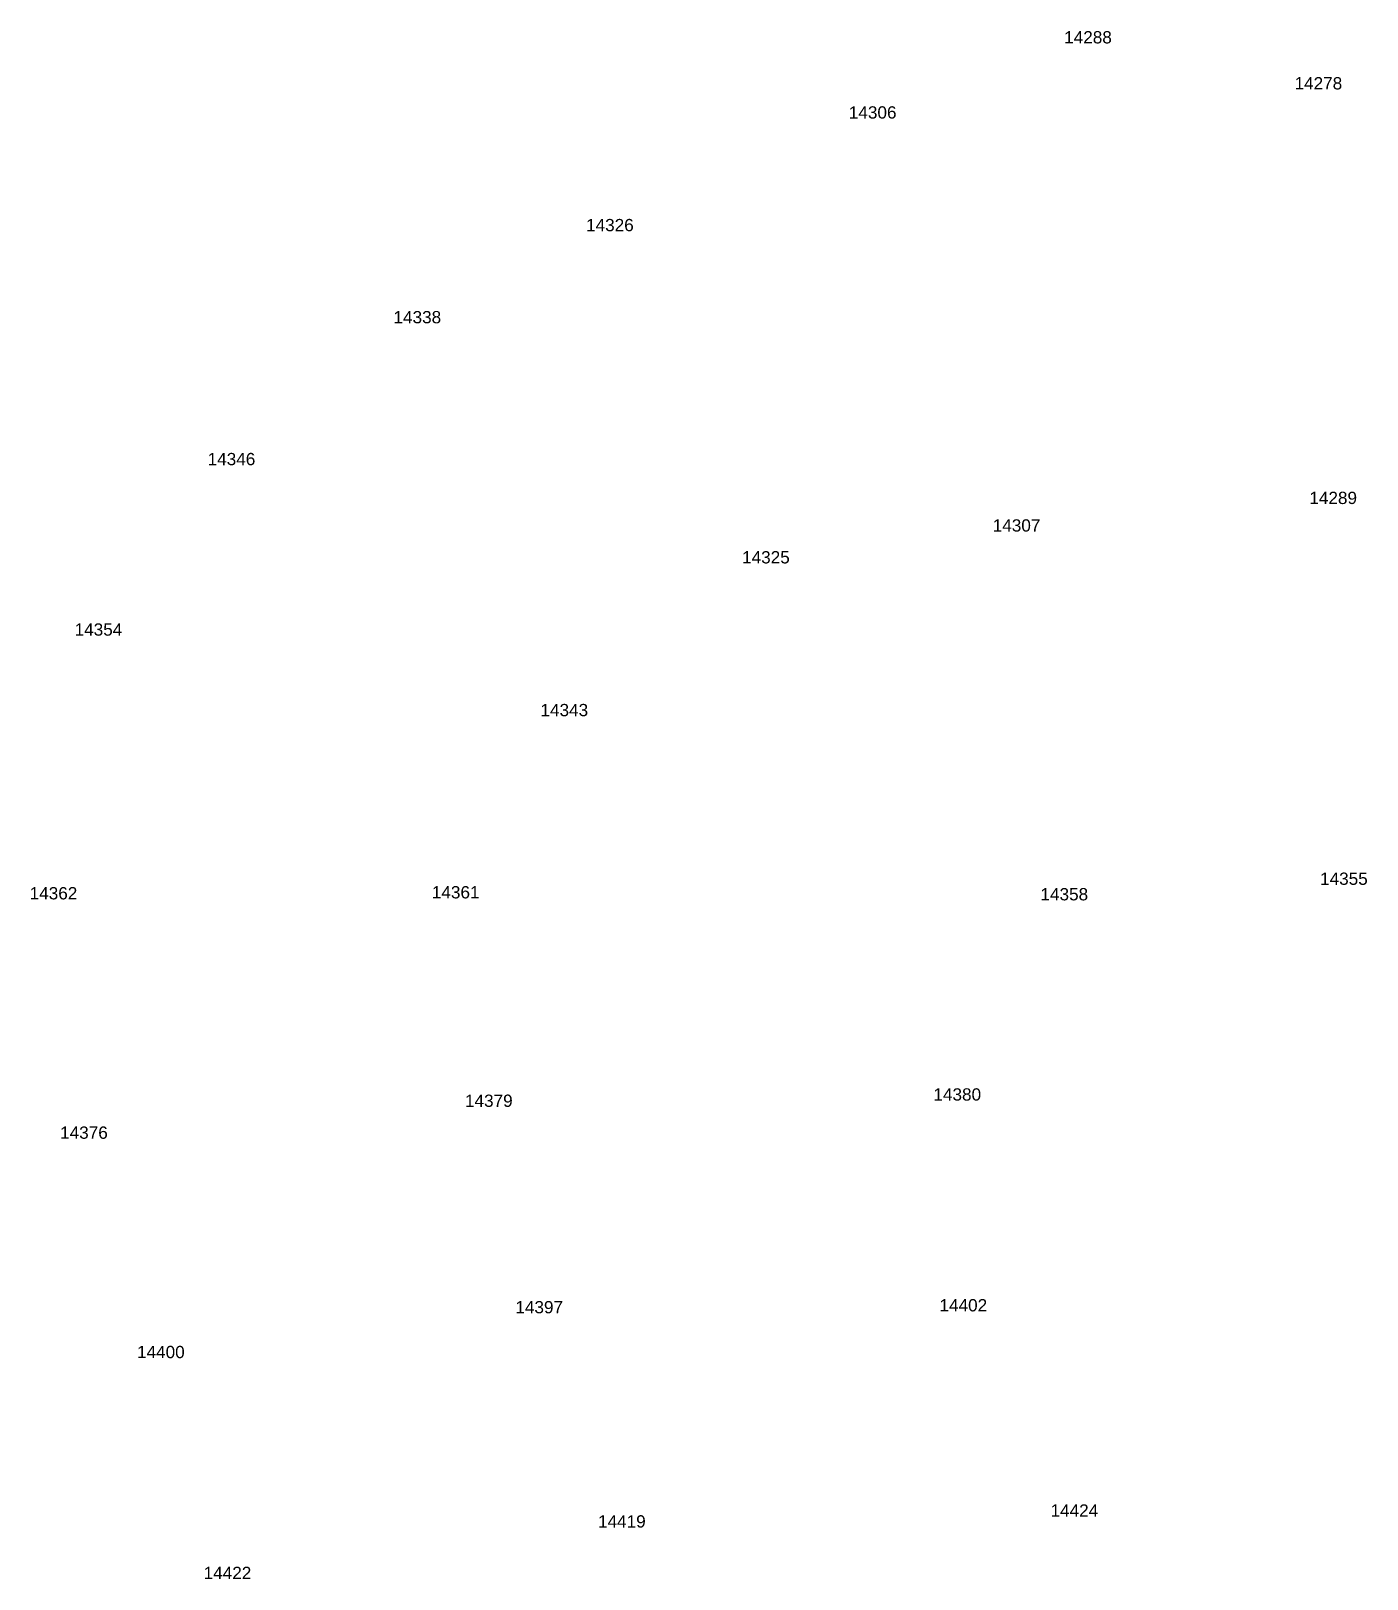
# Model space of a CAD drawing. Header units: feet. Extents: x 865220 to 2781189, y -2240498 to 970979.
# Drawn here: x 2774858 to 2775402, y 963145 to 963776 of the extents above; entities that cross this region are included whole.
import ezdxf

# ---------------------------------------------------------------- set-up
doc = ezdxf.new("R2010")
doc.units = ezdxf.units.FT
doc.header["$LTSCALE"] = 0.015
doc.header["$MEASUREMENT"] = 0
doc.layers.add('NOTES', color=7, linetype='Continuous')
doc.layers.add('Scott County Addresses', color=7, linetype='Continuous')
doc.styles.add('Dimensions 100', font='arial.ttf')

# ---------------------------------------------------------------- blocks, each defined once
blk = doc.blocks.new('ACMAP_ANN_TEMPLATE_Scott County Address')
at = {"layer": 'Scott County Addresses', "style": 'Dimensions 100'}
blk.add_attdef('ScottCountyAddress', (0, 0), '', height=50, dxfattribs=at)

msp = doc.modelspace()

# ---------------------------------------------------------------- hatches: boundary and pattern name
at = {"layer": 'NOTES', "lineweight": 5, "ltscale": 50}
h = msp.add_hatch(dxfattribs=at)
h.set_pattern_fill('ANSI31', color=1, scale=200)
h.set_pattern_definition([(45, (-77373.197, -38338.257), (-17.67766953, 17.67766953), [])])
edge = h.paths.add_edge_path()
edge.add_arc((-36684104.38, 974184.53), 39453460.34, 359.97783818, 359.978155463)
edge.add_line((2769353.09, 959142.54), (2769353.09, 959142.54))
edge.add_line((2769353.09, 959142.54), (2769353.17, 959362.51))
edge.add_line((2769353.17, 959362.51), (2770280.19, 959367.35))
edge.add_line((2770280.19, 959367.35), (2770301.15, 958927.51))
edge.add_line((2770301.15, 958927.51), (2770012.89, 958926))
edge.add_line((2770012.89, 958926), (2769897.9, 958925.4))
edge.add_line((2769897.9, 958925.4), (2769552.95, 958923.9))
edge.add_line((2769552.95, 958923.9), (2769353.01, 958924.06))

# ---------------------------------------------------------------- block references
at = {"layer": 'Scott County Addresses', "lineweight": 5, "xscale": 0.1, "yscale": 0.1, "zscale": 0.1}
for p, values in [((2775278.72, 963770.5), {'ScottCountyAddress': '14288'}), ((2775372.56, 963751.76), {'ScottCountyAddress': '14278'}), ((2775191, 963739.89), {'ScottCountyAddress': '14306'}), ((2775083.96, 963694.01), {'ScottCountyAddress': '14326'}), ((2775005.52, 963656.5), {'ScottCountyAddress': '14338'}), ((2774929.8, 963598.7), {'ScottCountyAddress': '14346'}), ((2775378.59, 963582.89), {'ScottCountyAddress': '14289'}), ((2775249.61, 963571.66), {'ScottCountyAddress': '14307'}), ((2775147.51, 963558.69), {'ScottCountyAddress': '14325'}), ((2774875.62, 963529.27), {'ScottCountyAddress': '14354'}), ((2775065.39, 963496.47), {'ScottCountyAddress': '14343'}), ((2775382.96, 963427.78), {'ScottCountyAddress': '14355'}), ((2774857.3, 963421.85), {'ScottCountyAddress': '14362'}), ((2775021.14, 963422.25), {'ScottCountyAddress': '14361'}), ((2775269.06, 963421.45), {'ScottCountyAddress': '14358'}), ((2775034.64, 963337.34), {'ScottCountyAddress': '14379'}), ((2775225.46, 963339.9), {'ScottCountyAddress': '14380'}), ((2774869.71, 963324.35), {'ScottCountyAddress': '14376'}), ((2775055.16, 963253.25), {'ScottCountyAddress': '14397'}), ((2775227.93, 963254.04), {'ScottCountyAddress': '14402'}), ((2774901.04, 963234.99), {'ScottCountyAddress': '14400'}), ((2775273.17, 963170.43), {'ScottCountyAddress': '14424'}), ((2775088.83, 963165.99), {'ScottCountyAddress': '14419'}), ((2774928.18, 963145.02), {'ScottCountyAddress': '14422'})]:
    msp.add_blockref('ACMAP_ANN_TEMPLATE_Scott County Address', p, dxfattribs=at).add_auto_attribs(values)

doc.saveas('drawing.dxf')
